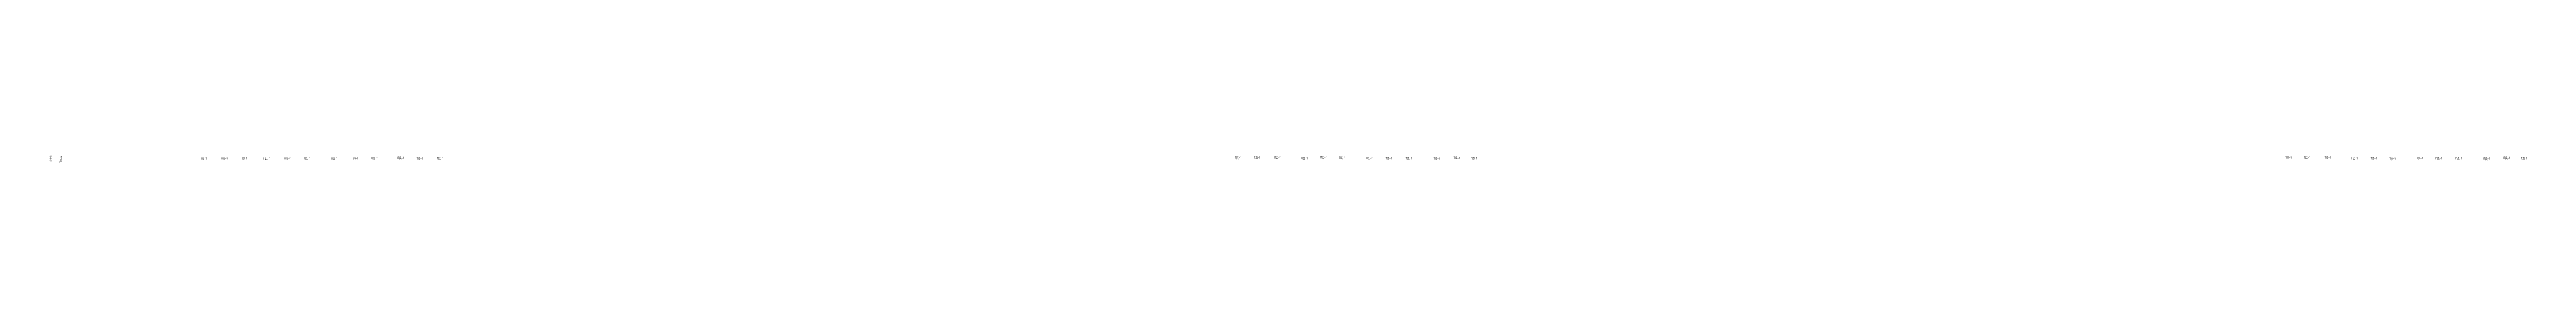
# Model space of a CAD drawing. Header units: millimetres. Extents: x -847489 to 546831, y -667201 to 947412.
# Drawn here: x -78137 to 244864, y 85110 to 86266 of the extents above; entities that cross this region are included whole.
import ezdxf
from ezdxf.enums import TextEntityAlignment as Align

# ---------------------------------------------------------------- set-up
doc = ezdxf.new("R2010")
doc.units = ezdxf.units.MM
doc.layers.add('АР_Подоконники', color=163, linetype='Continuous', lineweight=9)
doc.layers.add('Маркировка ОКОН на маркир. плане', color=7, linetype='Continuous', lineweight=18)
doc.styles.add('PDF ISOCPEUR', font='isocpeur.ttf')
doc.styles.add('Архитект', font='isocpeur.ttf', dxfattribs={"width": 0.8, "oblique": 8})

msp = doc.modelspace()

# ---------------------------------------------------------------- texts
at = {"layer": 'АР_Подоконники', "color": 4, "style": 'Архитект', "width": 0.8}
msp.add_text('ПД-4', height=300, rotation=90, dxfattribs=at).set_placement((-76643.379, 85819.611), align=Align.MIDDLE_CENTER)
for p in [(-58050.751, 85959.834), (-55347.967, 85971.526), (-52788.781, 86004.15), (-49807.641, 85959.834), (-47104.857, 85971.526), (-44545.671, 86004.15), (-41019.186, 85959.834), (-38316.402, 85971.526), (-35757.216, 86004.15), (-32353.774, 86025.585), (-29885.033, 85945.768), (-27205.721, 85996.56), (76862.194, 86064.5), (79322.534, 86076.918), (81990.397, 86076.783), (85489.351, 86002.278), (87990.397, 86114.035), (90426.747, 86038.73), (93990.397, 86013.895), (96478.184, 85989.061), (99092.33, 86000.678), (102733.13, 85938.59), (105342.578, 86025.511), (107604.102, 86000.678), (213800.35, 86064.5), (216260.69, 86076.918), (218928.553, 86076.783), (222427.507, 86002.278), (224928.553, 85986.668), (227364.903, 85930.225), (230928.553, 86013.895), (233416.34, 85989.061), (236030.486, 86000.678), (239671.286, 85938.59), (242280.734, 86025.511), (244542.258, 86000.678)]:
    msp.add_text('ПД-1', height=300, dxfattribs=at).set_placement(p, align=Align.MIDDLE_CENTER)
at = {"layer": 'Маркировка ОКОН на маркир. плане', "lineweight": 0, "insert": (-77860.51, 85532.206), "char_height": 275.42308, "attachment_point": 7, "rotation": 90, "style": 'PDF ISOCPEUR'}
msp.add_mtext('{\\W0.8;ВН-8}', dxfattribs=at)

doc.saveas('drawing.dxf')
